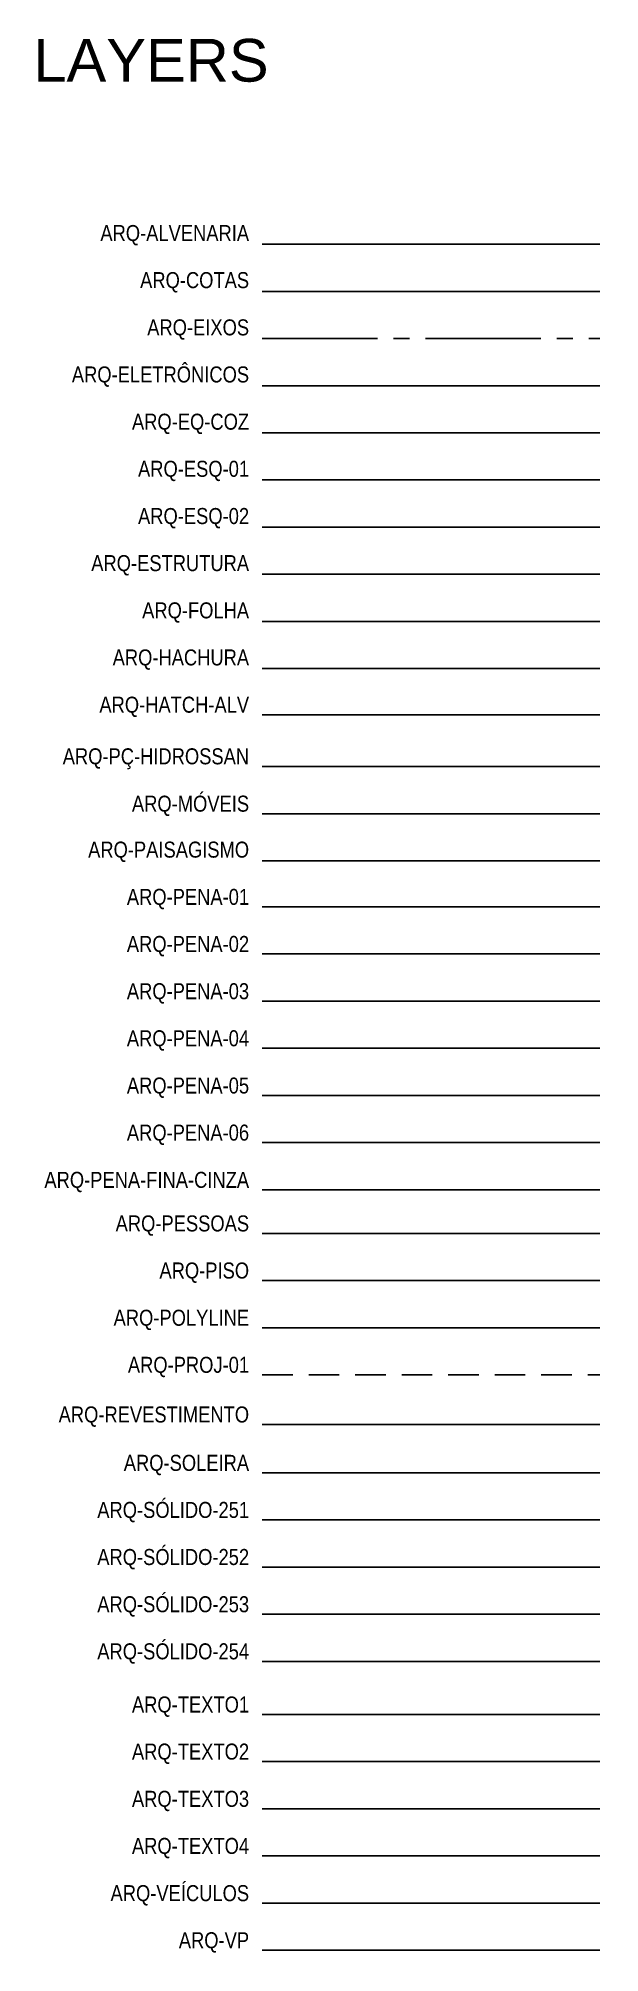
# Model space of a CAD drawing. Header units: millimetres. Extents: x 45003 to 46969, y 6653 to 6979.
# Drawn here: x 45138.32 to 45141.82, y 6860.32 to 6872.27 of the extents above; entities that cross this region are included whole.
import ezdxf

# ---------------------------------------------------------------- set-up
doc = ezdxf.new("R2010")
doc.units = ezdxf.units.MM
doc.linetypes.add('ACAD_ISO04W100', pattern=[30, 24, -3, 0, -3])
doc.linetypes.add('HIDDEN', pattern=[9.525, 6.35, -3.175])
for name, color, linetype in [('ARQ-ALVENARIA', 4, 'Continuous'), ('ARQ-COTAS', 30, 'Continuous'), ('ARQ-EIXOS', 2, 'ACAD_ISO04W100'), ('ARQ-ELETRÔNICOS', 1, 'Continuous'), ('ARQ-EQ-COZ', 1, 'Continuous'), ('ARQ-ESQ-01', 1, 'Continuous'), ('ARQ-ESQ-02', 2, 'Continuous'), ('ARQ-ESTRUTURA', 6, 'Continuous'), ('ARQ-FOLHA', 7, 'Continuous'), ('ARQ-HACHURA', 253, 'Continuous'), ('ARQ-HATCH-ALV', 8, 'Continuous'), ('ARQ-MÓVEIS', 170, 'Continuous'), ('ARQ-PAISAGISMO', 95, 'Continuous'), ('ARQ-PENA-01', 1, 'Continuous'), ('ARQ-PENA-02', 2, 'Continuous'), ('ARQ-PENA-03', 3, 'Continuous'), ('ARQ-PENA-04', 4, 'Continuous'), ('ARQ-PENA-05', 5, 'Continuous'), ('ARQ-PENA-06', 6, 'Continuous'), ('ARQ-PENA-FINA-CINZA', 8, 'Continuous'), ('ARQ-PESSOAS', 1, 'Continuous'), ('ARQ-PISO', 8, 'Continuous'), ('ARQ-PROJ-01', 1, 'HIDDEN'), ('ARQ-PÇ-HIDROSSAN', 7, 'Continuous'), ('ARQ-REVESTIMENTO', 2, 'Continuous'), ('ARQ-SOLEIRA', 8, 'Continuous'), ('ARQ-SÓLIDO-252', 252, 'Continuous'), ('ARQ-SÓLIDO-253', 253, 'Continuous'), ('ARQ-SÓLIDO-254', 254, 'Continuous'), ('ARQ-TEXTO1', 1, 'Continuous'), ('ARQ-TEXTO2', 2, 'Continuous'), ('ARQ-TEXTO3', 3, 'Continuous'), ('ARQ-TEXTO4', 4, 'Continuous'), ('ARQ-VEÍCULOS', 1, 'Continuous')]:
    doc.layers.add(name, color=color, linetype=linetype)
doc.layers.add('ARQ-POLYLINE', color=190, linetype='Continuous', plot=False)
doc.layers.add('ARQ-VP', color=7, linetype='Continuous', plot=False)
doc.styles.add('ARIAL', font='ARIALN.TTF', dxfattribs={"height": 0.18})
doc.styles.add('ROMANS', font='romans.shx')

msp = doc.modelspace()

# ---------------------------------------------------------------- texts
at = {"layer": 'ARQ-TEXTO3', "char_height": 0.1, "attachment_point": 6, "style": 'ARIAL'}
for s, insert in [('ARQ-ALVENARIA', (45139.634, 6871.044)), ('ARQ-COTAS', (45139.634, 6870.75)), ('ARQ-EIXOS', (45139.634, 6870.455)), ('ARQ-ELETRÔNICOS', (45139.634, 6870.161)), ('ARQ-EQ-COZ', (45139.634, 6869.866)), ('ARQ-ESQ-01', (45139.634, 6869.572)), ('ARQ-ESQ-02', (45139.634, 6869.277)), ('ARQ-ESTRUTURA', (45139.634, 6868.983)), ('ARQ-FOLHA', (45139.634, 6868.688)), ('ARQ-HACHURA', (45139.634, 6868.394)), ('ARQ-HATCH-ALV', (45139.634, 6868.099)), ('ARQ-PÇ-HIDROSSAN', (45139.634, 6867.775)), ('ARQ-MÓVEIS', (45139.634, 6867.481)), ('ARQ-PAISAGISMO', (45139.634, 6867.194)), ('ARQ-PENA-01', (45139.634, 6866.899)), ('ARQ-PENA-02', (45139.634, 6866.605)), ('ARQ-PENA-03', (45139.634, 6866.31)), ('ARQ-PENA-04', (45139.634, 6866.016)), ('ARQ-PENA-05', (45139.634, 6865.721)), ('ARQ-PENA-06', (45139.634, 6865.427)), ('ARQ-PENA-FINA-CINZA', (45139.634, 6865.132)), ('ARQ-PESSOAS', (45139.634, 6864.86)), ('ARQ-PISO', (45139.634, 6864.566)), ('ARQ-POLYLINE', (45139.634, 6864.271)), ('ARQ-PROJ-01', (45139.634, 6863.977)), ('ARQ-REVESTIMENTO', (45139.634, 6863.667)), ('ARQ-SOLEIRA', (45139.634, 6863.365)), ('ARQ-SÓLIDO-251', (45139.634, 6863.071)), ('ARQ-SÓLIDO-252', (45139.634, 6862.777)), ('ARQ-SÓLIDO-253', (45139.634, 6862.482)), ('ARQ-SÓLIDO-254', (45139.634, 6862.188)), ('ARQ-TEXTO1', (45139.634, 6861.856)), ('ARQ-TEXTO3', (45139.634, 6861.267)), ('ARQ-VP', (45139.634, 6860.384))]:
    msp.add_mtext(s, dxfattribs=dict(at, insert=insert))
at = {"layer": 'ARQ-TEXTO3', "char_height": 0.1, "width": 1.22019, "attachment_point": 6, "style": 'ARIAL'}
for s, insert in [('ARQ-TEXTO2', (45139.634, 6861.562)), ('ARQ-TEXTO4', (45139.634, 6860.973)), ('ARQ-VEÍCULOS', (45139.634, 6860.678))]:
    msp.add_mtext(s, dxfattribs=dict(at, insert=insert))
at = {"layer": 'ARQ-TEXTO4', "insert": (45138.286, 6872.27), "char_height": 0.15, "width": 7.255, "attachment_point": 1, "style": 'ROMANS'}
msp.add_mtext('{\\fArial|b0|i0|c0|p34;\\H1.778x;\\C4;LAYERS }', dxfattribs=at)

# ---------------------------------------------------------------- linework, layer by layer
at = {"layer": 'ARQ-ALVENARIA', "ltscale": 0.03}
msp.add_line((45139.716, 6870.988), (45141.825, 6870.988), dxfattribs=at)
at = {"layer": 'ARQ-COTAS'}
msp.add_line((45139.716, 6870.693), (45141.825, 6870.693), dxfattribs=at)
at = {"layer": 'ARQ-EIXOS', "ltscale": 0.03}
msp.add_line((45139.716, 6870.399), (45141.825, 6870.399), dxfattribs=at)
at = {"layer": 'ARQ-ELETRÔNICOS'}
msp.add_line((45139.716, 6870.104), (45141.825, 6870.104), dxfattribs=at)
at = {"layer": 'ARQ-EQ-COZ'}
msp.add_line((45139.716, 6869.81), (45141.825, 6869.81), dxfattribs=at)
at = {"layer": 'ARQ-ESQ-01'}
msp.add_line((45139.716, 6869.516), (45141.825, 6869.516), dxfattribs=at)
at = {"layer": 'ARQ-ESQ-02'}
msp.add_line((45139.716, 6869.221), (45141.825, 6869.221), dxfattribs=at)
at = {"layer": 'ARQ-ESTRUTURA'}
msp.add_line((45139.716, 6868.927), (45141.825, 6868.927), dxfattribs=at)
at = {"layer": 'ARQ-FOLHA'}
msp.add_line((45139.716, 6868.632), (45141.825, 6868.632), dxfattribs=at)
at = {"layer": 'ARQ-HACHURA'}
msp.add_line((45139.716, 6868.338), (45141.825, 6868.338), dxfattribs=at)
at = {"layer": 'ARQ-HATCH-ALV'}
msp.add_line((45139.716, 6868.05), (45141.825, 6868.05), dxfattribs=at)
at = {"layer": 'ARQ-MÓVEIS'}
msp.add_line((45139.716, 6867.432), (45141.825, 6867.432), dxfattribs=at)
at = {"layer": 'ARQ-PAISAGISMO'}
msp.add_line((45139.716, 6867.137), (45141.825, 6867.137), dxfattribs=at)
at = {"layer": 'ARQ-PENA-01'}
msp.add_line((45139.716, 6866.85), (45141.825, 6866.85), dxfattribs=at)
at = {"layer": 'ARQ-PENA-02'}
msp.add_line((45139.716, 6866.556), (45141.825, 6866.556), dxfattribs=at)
at = {"layer": 'ARQ-PENA-03'}
msp.add_line((45139.716, 6866.261), (45141.825, 6866.261), dxfattribs=at)
at = {"layer": 'ARQ-PENA-04'}
msp.add_line((45139.716, 6865.967), (45141.825, 6865.967), dxfattribs=at)
at = {"layer": 'ARQ-PENA-05'}
msp.add_line((45139.716, 6865.672), (45141.825, 6865.672), dxfattribs=at)
at = {"layer": 'ARQ-PENA-06'}
msp.add_line((45139.716, 6865.378), (45141.825, 6865.378), dxfattribs=at)
at = {"layer": 'ARQ-PENA-FINA-CINZA'}
msp.add_line((45139.716, 6865.083), (45141.825, 6865.083), dxfattribs=at)
at = {"layer": 'ARQ-PESSOAS'}
msp.add_line((45139.716, 6864.811), (45141.825, 6864.811), dxfattribs=at)
at = {"layer": 'ARQ-PISO'}
msp.add_line((45139.716, 6864.517), (45141.825, 6864.517), dxfattribs=at)
at = {"layer": 'ARQ-POLYLINE'}
msp.add_line((45139.716, 6864.222), (45141.825, 6864.222), dxfattribs=at)
at = {"layer": 'ARQ-PROJ-01', "ltscale": 0.03}
msp.add_line((45139.716, 6863.928), (45141.825, 6863.928), dxfattribs=at)
at = {"layer": 'ARQ-PÇ-HIDROSSAN'}
msp.add_line((45139.716, 6867.726), (45141.825, 6867.726), dxfattribs=at)
at = {"layer": 'ARQ-REVESTIMENTO'}
msp.add_line((45139.716, 6863.618), (45141.825, 6863.618), dxfattribs=at)
at = {"layer": 'ARQ-SOLEIRA'}
msp.add_line((45139.716, 6863.317), (45141.825, 6863.317), dxfattribs=at)
at = {"layer": 'ARQ-SÓLIDO-252'}
for p, q in [((45139.716, 6863.022), (45141.825, 6863.022)), ((45139.716, 6862.728), (45141.825, 6862.728))]:
    msp.add_line(p, q, dxfattribs=at)
at = {"layer": 'ARQ-SÓLIDO-253'}
msp.add_line((45139.716, 6862.433), (45141.825, 6862.433), dxfattribs=at)
at = {"layer": 'ARQ-SÓLIDO-254'}
msp.add_line((45139.716, 6862.139), (45141.825, 6862.139), dxfattribs=at)
at = {"layer": 'ARQ-TEXTO1'}
msp.add_line((45139.716, 6861.807), (45141.825, 6861.807), dxfattribs=at)
at = {"layer": 'ARQ-TEXTO2'}
msp.add_line((45139.716, 6861.513), (45141.825, 6861.513), dxfattribs=at)
at = {"layer": 'ARQ-TEXTO3'}
msp.add_line((45139.716, 6861.218), (45141.825, 6861.218), dxfattribs=at)
at = {"layer": 'ARQ-TEXTO4'}
msp.add_line((45139.716, 6860.924), (45141.825, 6860.924), dxfattribs=at)
at = {"layer": 'ARQ-VEÍCULOS'}
msp.add_line((45139.716, 6860.629), (45141.825, 6860.629), dxfattribs=at)
at = {"layer": 'ARQ-VP'}
msp.add_line((45139.716, 6860.335), (45141.825, 6860.335), dxfattribs=at)

msp.set_redraw_order([(e.dxf.handle, doc.entitydb.next_handle()) for e in msp.query("TEXT MTEXT ATTDEF DIMENSION ARC_DIMENSION")])  # texts and dimensions are drawn at this point

doc.saveas('drawing.dxf')
